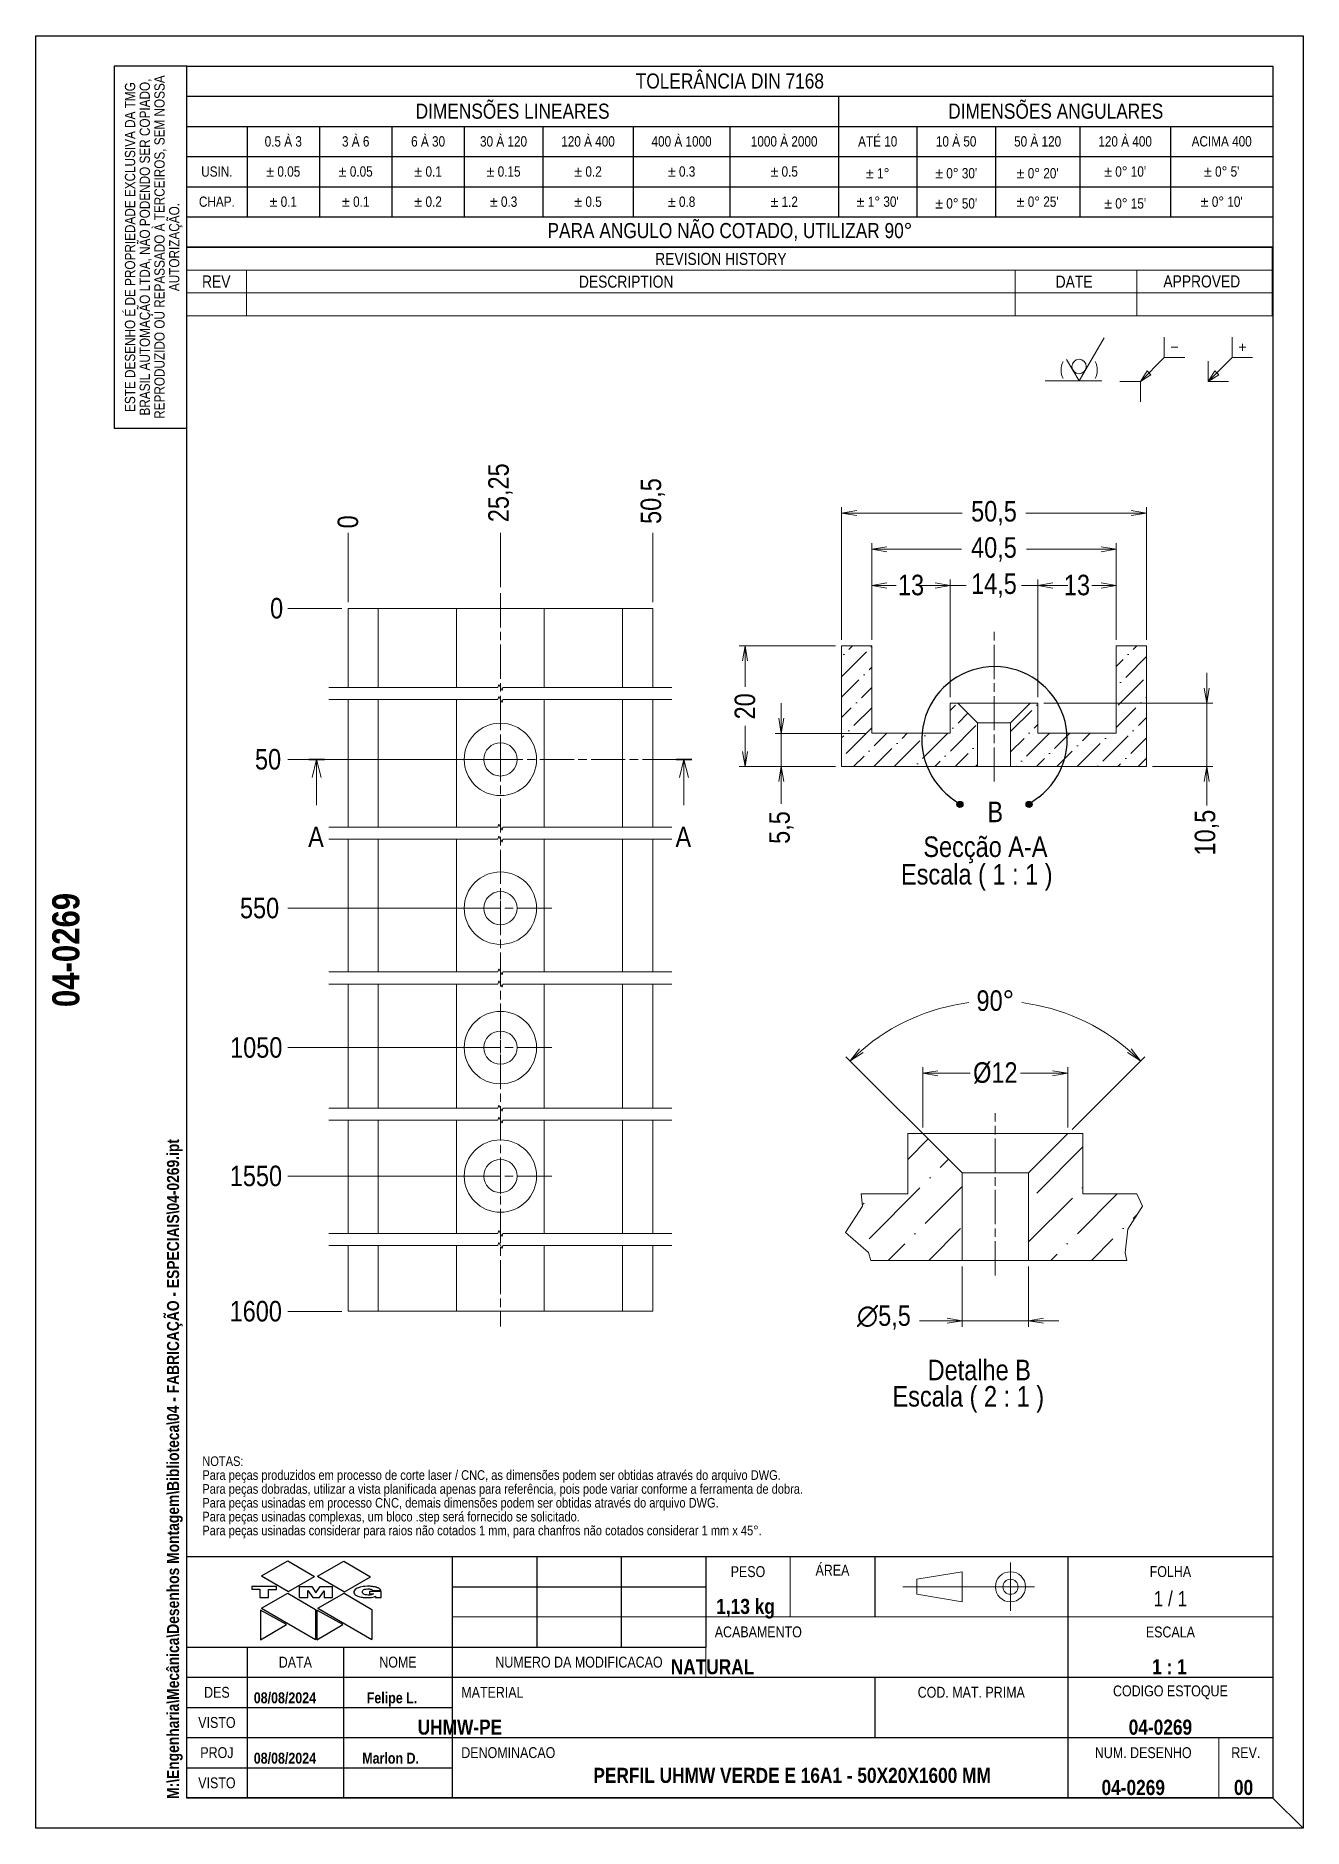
# Model space of a CAD drawing. Header units: millimetres. Extents: x 0 to 210, y 0 to 944.
# Drawn here: x 0 to 210, y 0 to 297 of the extents above; entities that cross this region are included whole.
import ezdxf
from ezdxf.enums import TextEntityAlignment as Align

# ---------------------------------------------------------------- set-up
doc = ezdxf.new("R2010")
doc.units = ezdxf.units.MM
doc.linetypes.add('CHAIN', pattern=[0.3543, 0.2362, -0.0295, 0.0591, -0.0295])
doc.layers.get('0').update_dxf_attribs({"lineweight": 25})
for name, color, linetype, lineweight in [('BORDA', 7, 'Continuous', 25), ('CONTORNO', 7, 'Continuous', 9), ('TMG - Bordas', 7, 'Continuous', 25), ('TMG - Bordas do Detalhe', 7, 'Continuous', 25), ('TMG - Secção', 7, 'CHAIN', 18), ('TMG - Simbolos', 7, 'Continuous', 18), ('TMG - Título', 7, 'Continuous', 18), ('TMG - Visível', 7, 'Continuous', 18)]:
    doc.layers.add(name, color=color, linetype=linetype, lineweight=lineweight)
for name, color, linetype, lineweight, true_color in [('TMG - Cota', 1, 'Continuous', 18, 0xff0000), ('TMG - Hachura', 7, 'Continuous', 9, 0xff8000), ('TMG - Laranja', 7, 'Continuous', 9, 0xf49800), ('TMG - Linha de Centro', 5, 'Continuous', 9, 0x0000ff), ('TMG - Linha de Quebra', 5, 'Continuous', 9, 0x0000ff), ('TMG - Marca de Centro', 5, 'Continuous', 9, 0x0000ff), ('TMG - Marrom', 7, 'Continuous', 9, 0x716f5f), ('TMG - Simbologia Usinagem', 5, 'Continuous', 18, 0x0000ff)]:
    doc.layers.add(name, color=color, linetype=linetype, lineweight=lineweight, true_color=true_color)
doc.styles.add('Estilo de texto113', font='')
doc.styles.add('Estilo de texto114', font='')
doc.styles.add('Estilo de texto118', font='')
doc.styles.add('Estilo de texto120', font='')
doc.styles.add('TMG - Cota', font='technic_.ttf')
doc.styles.add('TMG - Lista de Peças', font='technic_.ttf')
doc.styles.add('TMG - Tolerância', font='technic_.ttf')
doc.styles.get('Estilo de texto113').set_extended_font_data('Technic', bold=True)
doc.styles.get('Estilo de texto114').set_extended_font_data('Technic', bold=True)
doc.styles.get('Estilo de texto118').set_extended_font_data('Technic', bold=True)
doc.styles.get('Estilo de texto120').set_extended_font_data('Technic', bold=True)
doc.dimstyles.new('TMG - Cota', dxfattribs={"dimtxt": 3.4, "dimasz": 2.5, "dimexe": 1, "dimexo": 1, "dimgap": 0.8, "dimtad": 0, "dimtxsty": 'TMG - Cota', "dimblk": 'OPEN', "dimcen": 0.09, "dimdle": 10, "dimclrd": 256, "dimclre": 256, "dimclrt": 256, "dimadec": 0, "dimazin": 0, "dimtfac": 0.470588, "dimtmove": 0, "dimatfit": 3, "dimldrblk": 'Open-1', "dimfxl": 0, "dimtolj": 1, "dimtzin": 0, "dimlwd": -1, "dimlwe": -1, "dimarcsym": 0})
pattern_1 = [(45, (0, 0), (1.262849, 4.630445), [5.953125, -1.190625, 0, -1.190625])]
pattern_2 = [(45, (0, 0), (2.5257, 9.26089), [11.90625, -2.38125, 0, -2.38125])]

msp = doc.modelspace()

# ---------------------------------------------------------------- texts
at = {"layer": 'TMG - Simbolos', "char_height": 3.4, "attachment_point": 7, "style": 'TMG - Cota'}
for s, insert in [('Secção A-A', (147.068, 159.887)), ('Escala ( 1 : 1 )', (143.359, 155.346)), ('Detalhe B', (147.78, 74.173)), ('Escala ( 2 : 1 )', (141.957, 68.838))]:
    msp.add_mtext(s, dxfattribs=dict(at, insert=insert))
at = {"layer": 'TMG - Simbolos', "insert": (27.583, 48.037), "char_height": 1.6, "width": 134.41698, "attachment_point": 7, "line_spacing_factor": 0.860529, "style": 'TMG - Lista de Peças'}
msp.add_mtext('\\fTechnic|b0|i0;{\\H1.6000;NOTAS: \\P}\\fTechnic|b0|i0;{\\H1.6000;Para peças produzidos em processo de corte laser / CNC, as dimensões podem ser obtidas através do arquivo DWG.\\P}\\fTechnic|b0|i0;{\\H1.6000;Para peças dobradas, utilizar a vista planificada apenas para referência, pois pode variar conforme a ferramenta de dobra.\\P}\\fTechnic|b0|i0;{\\H1.6000;Para peças usinadas em processo CNC, demais dimensões podem ser obtidas através do arquivo DWG.\\P}\\fTechnic|b0|i0;{\\H1.6000;Para peças usinadas complexas, um bloco .step será fornecido se solicitado.\\P}\\fTechnic|b0|i0;{\\H1.6000;Para peças usinadas considerar para raios não cotados 1 mm, para chanfros não cotados considerar 1 mm x 45°.}', dxfattribs=at)

# ---------------------------------------------------------------- blocks, each defined once
blk = doc.blocks.new('Bordas BORDA A4')
at = {"layer": 'BORDA'}
for p, q in [((0, 297), (210, 297)), ((0, 0), (0, 297)), ((210, 297), (210, 0)), ((210, 0), (0, 0))]:
    blk.add_line(p, q, dxfattribs=at)
at = {"layer": 'BORDA', "lineweight": 30}
for p, q in [((25, 292), (205, 292)), ((25, 5), (25, 292)), ((205, 292), (205, 5)), ((205, 5), (25, 5))]:
    blk.add_line(p, q, dxfattribs=at)
at = {"layer": 'CONTORNO'}
for tag, p, height, style in [('STOCK_NUMBER_001', (7.22, 136.06), 4.5, 'Estilo de texto118'), ('FILENAME_AND_PATH_001', (23.73, 4.84), 2, 'Estilo de texto120')]:
    blk.add_attdef(tag, p, '', height=height, rotation=90, dxfattribs=dict(at, style=style))
blk = doc.blocks.new('Blocos de títulos LEGENDA TMG A4 A3')
at = {"layer": 'TMG - Bordas', "lineweight": 30}
blk.add_line((151.61, 80.53), (195.61, 80.53), dxfattribs=at)
at = {"layer": 'TMG - Laranja', "color": 30, "linetype": 'Continuous', "lineweight": 30, "true_color": 0xf49800}
for p, q in [((164.01, 92.36), (168.34, 94.82)), ((164.01, 92.36), (168.45, 89.76)), ((168.34, 94.82), (172.79, 92.22)), ((168.45, 89.76), (172.79, 92.22)), ((173.29, 92.29), (177.63, 94.75)), ((173.29, 92.29), (177.74, 89.69)), ((177.63, 94.75), (182.08, 92.16)), ((177.74, 89.69), (182.08, 92.16)), ((164.01, 87.01), (168.34, 89.47)), ((168.34, 89.47), (172.95, 86.79)), ((173.36, 87.01), (177.69, 89.47)), ((177.69, 89.47), (182.3, 86.79)), ((164.01, 87.01), (172.95, 81.81)), ((172.95, 86.79), (172.95, 81.81)), ((173.36, 87.01), (182.3, 81.81)), ((182.3, 86.79), (182.3, 81.81))]:
    blk.add_line(p, q, dxfattribs=at)
at = {"layer": 'TMG - Linha de Centro'}
for p, q in [((288.11, 94.53), (288.11, 86.53)), ((292.11, 90.53), (270.27, 90.53))]:
    blk.add_line(p, q, dxfattribs=at)
at = {"layer": 'TMG - Marrom', "color": 251, "linetype": 'Continuous', "lineweight": 30, "true_color": 0x716f5f}
for p, q in [((162.41, 90.58), (162.41, 90.12)), ((166.47, 90.58), (162.41, 90.58)), ((162.41, 90.12), (163.71, 90.12)), ((163.71, 90.12), (163.71, 88.77)), ((165.15, 88.77), (165.15, 90.09)), ((165.15, 90.09), (166.47, 90.09)), ((166.47, 90.09), (166.47, 90.58)), ((170.32, 88.77), (170.32, 90.58)), ((170.32, 90.58), (172.34, 90.58)), ((171.67, 88.77), (171.67, 89.91)), ((171.67, 89.91), (172.52, 88.77)), ((172.34, 90.58), (173.02, 89.53)), ((173.02, 89.53), (173.7, 90.58)), ((173.62, 88.77), (174.39, 89.87)), ((173.7, 90.58), (175.76, 90.58)), ((174.39, 89.87), (174.39, 88.77)), ((175.76, 88.77), (175.76, 90.58)), ((179.32, 89.76), (179.3, 89.67)), ((179.3, 89.67), (179.32, 89.54)), ((179.39, 89.91), (179.32, 89.76)), ((179.32, 89.54), (179.39, 89.36)), ((179.5, 90.07), (179.39, 89.91)), ((179.39, 89.36), (179.48, 89.25)), ((179.48, 89.25), (179.65, 89.12)), ((179.68, 90.21), (179.5, 90.07)), ((179.65, 89.12), (179.85, 89.01)), ((179.83, 90.29), (179.68, 90.21)), ((180.01, 90.38), (179.83, 90.29)), ((180.34, 90.49), (180.01, 90.38)), ((180.83, 90.57), (180.34, 90.49)), ((180.73, 89.72), (180.75, 89.8)), ((180.73, 89.61), (180.73, 89.72)), ((180.75, 89.52), (180.73, 89.61)), ((180.75, 89.8), (180.8, 89.91)), ((180.82, 89.43), (180.75, 89.52)), ((180.8, 89.91), (180.86, 89.98)), ((180.89, 89.36), (180.82, 89.43)), ((181.1, 90.58), (180.83, 90.57)), ((180.86, 89.98), (180.97, 90.07)), ((180.97, 89.3), (180.89, 89.36)), ((180.97, 90.07), (181.11, 90.11)), ((181.08, 89.25), (180.97, 89.3)), ((181.24, 89.21), (181.08, 89.25)), ((181.59, 90.61), (181.1, 90.58)), ((181.11, 90.11), (181.33, 90.16)), ((181.46, 89.17), (181.24, 89.21)), ((181.33, 90.16), (181.63, 90.18)), ((181.68, 89.14), (181.46, 89.17)), ((181.99, 90.62), (181.59, 90.61)), ((181.63, 90.18), (181.9, 90.18)), ((181.81, 89.14), (181.68, 89.14)), ((181.94, 89.14), (181.81, 89.14)), ((181.9, 90.18), (182.01, 90.16)), ((181.92, 89.74), (181.92, 89.36)), ((183.81, 89.74), (181.92, 89.74)), ((181.92, 89.36), (182.54, 89.36)), ((182.1, 89.17), (181.94, 89.14)), ((182.18, 90.6), (181.99, 90.62)), ((182.01, 90.16), (182.12, 90.11)), ((182.23, 89.19), (182.1, 89.17)), ((182.12, 90.11), (182.21, 90.08)), ((182.38, 90.57), (182.18, 90.6)), ((182.21, 90.08), (182.32, 90)), ((182.36, 89.23), (182.23, 89.19)), ((182.32, 90), (182.38, 89.91)), ((182.45, 89.28), (182.36, 89.23)), ((182.58, 90.55), (182.38, 90.57)), ((182.38, 89.91), (183.75, 89.91)), ((182.54, 89.36), (182.45, 89.28)), ((182.69, 90.53), (182.58, 90.55)), ((182.82, 90.51), (182.69, 90.53)), ((182.95, 90.46), (182.82, 90.51)), ((183.04, 90.44), (182.95, 90.46)), ((183.13, 90.42), (183.04, 90.44)), ((183.24, 90.38), (183.13, 90.42)), ((183.33, 90.33), (183.24, 90.38)), ((183.42, 90.29), (183.33, 90.33)), ((183.48, 90.25), (183.42, 90.29)), ((183.55, 90.2), (183.48, 90.25)), ((183.64, 90.13), (183.55, 90.2)), ((183.68, 90.07), (183.64, 90.13)), ((183.72, 90), (183.68, 90.07)), ((183.75, 89.96), (183.72, 90)), ((183.75, 89.91), (183.75, 89.96)), ((183.81, 88.77), (183.81, 89.74)), ((163.71, 88.77), (165.15, 88.77)), ((163.83, 86.68), (163.83, 81.73)), ((168.12, 84.26), (163.83, 86.68)), ((170.32, 88.77), (171.67, 88.77)), ((172.52, 88.77), (173.62, 88.77)), ((173.18, 86.68), (173.18, 81.73)), ((177.47, 84.26), (173.18, 86.68)), ((174.39, 88.77), (175.76, 88.77)), ((179.85, 89.01), (179.96, 88.97)), ((179.96, 88.97), (180.12, 88.92)), ((180.12, 88.92), (180.31, 88.86)), ((180.31, 88.86), (180.49, 88.81)), ((180.49, 88.81), (180.69, 88.79)), ((180.69, 88.79), (180.84, 88.77)), ((180.84, 88.77), (181.11, 88.75)), ((181.11, 88.75), (181.33, 88.73)), ((181.33, 88.73), (181.41, 88.73)), ((181.41, 88.73), (181.63, 88.73)), ((181.63, 88.73), (181.85, 88.73)), ((181.85, 88.73), (182.21, 88.77)), ((182.21, 88.77), (182.43, 88.79)), ((182.43, 88.79), (182.69, 88.88)), ((182.69, 88.88), (182.87, 88.95)), ((182.87, 88.95), (182.89, 88.77)), ((182.89, 88.77), (183.81, 88.77)), ((163.83, 81.73), (168.12, 84.26)), ((173.18, 81.73), (177.47, 84.26))]:
    blk.add_line(p, q, dxfattribs=at)
at = {"layer": 'TMG - Simbolos', "lineweight": 30}
for p, q in [((151.61, 95.53), (331.61, 95.53)), ((151.61, 55.53), (151.61, 95.53)), ((195.61, 95.53), (195.61, 55.53)), ((209.61, 95.53), (209.61, 80.53)), ((223.61, 95.53), (223.61, 80.53)), ((237.61, 95.53), (237.61, 80.53)), ((265.61, 95.53), (265.61, 85.53)), ((297.61, 95.53), (297.61, 55.53)), ((331.61, 95.53), (331.61, 55.53)), ((195.61, 90.53), (237.61, 90.53)), ((161.61, 80.53), (161.61, 55.53)), ((177.61, 80.53), (177.61, 55.53)), ((195.61, 80.53), (237.61, 80.53)), ((151.61, 75.53), (195.61, 75.53)), ((195.61, 75.53), (331.61, 75.53)), ((265.61, 75.53), (265.61, 65.53)), ((151.61, 70.53), (195.61, 70.53)), ((151.61, 65.53), (195.61, 65.53)), ((195.61, 65.53), (331.61, 65.53)), ((151.61, 60.53), (195.61, 60.53)), ((331.61, 55.53), (151.61, 55.53))]:
    blk.add_line(p, q, dxfattribs=at)
at = {"layer": 'TMG - Simbolos'}
for p, q in [((251.61, 95.53), (251.61, 85.53)), ((272.61, 91.78), (280.11, 93.03)), ((280.11, 93.03), (280.11, 88.03)), ((272.61, 89.28), (272.61, 91.78)), ((280.11, 88.03), (272.61, 89.28)), ((195.61, 85.53), (237.61, 85.53)), ((251.61, 85.53), (237.61, 85.53)), ((251.61, 85.53), (265.61, 85.53)), ((265.61, 85.53), (331.61, 85.53)), ((237.61, 80.53), (237.61, 75.53)), ((322.61, 65.53), (322.61, 55.53))]:
    blk.add_line(p, q, dxfattribs=at)
at = {"layer": 'TMG - Simbolos', "color": 7}
blk.add_line((331.61, 55.53), (336.61, 50.53), dxfattribs=at)
at = {"layer": 'TMG - Simbolos'}
for radius in [2.5, 1.25]:
    blk.add_circle((288.11, 90.53), radius, dxfattribs=at)
at = {"layer": 'TMG - Simbolos', "char_height": 1.8, "style": 'TMG - Tolerância'}
for s, insert, attachment_point in [('\\fTechnic|b0|i0;{\\H1.8000;PESO}', (244.61, 93.03), 5), ('\\fTechnic|b0|i0;{\\H1.8000;ÁREA}', (258.61, 93.28), 5), ('\\fTechnic|b0|i0;{\\H1.8000;FOLHA}', (314.61, 93.04), 5), ('\\fTechnic|b0|i0;{\\H1.8000;ACABAMENTO}', (239.11, 83.04), 4), ('\\fTechnic|b0|i0;{\\H1.8000;ESCALA}', (314.61, 83.03), 5), ('\\fTechnic|b0|i0;{\\H1.8000;DATA}', (169.61, 78.04), 5), ('\\fTechnic|b0|i0;{\\H1.8000;NOME}', (186.61, 78.04), 5), ('\\fTechnic|b0|i0;{\\H1.8000;NUMERO DA MODIFICACAO}', (216.61, 78.04), 5), ('\\fTechnic|b0|i0;{\\H1.8000;COD. MAT. PRIMA}', (281.61, 73.04), 5), ('\\fTechnic|b0|i0;{\\H1.8000;CODIGO ESTOQUE}', (314.61, 73.03), 5), ('\\fTechnic|b0|i0;{\\H1.8000;VISTO}', (156.61, 68.03), 5), ('\\fTechnic|b0|i0;{\\H1.8000;DENOMINACAO}', (197.11, 63.04), 4), ('\\fTechnic|b0|i0;{\\H1.8000;NUM. DESENHO}', (310.11, 63.03), 5), ('\\fTechnic|b0|i0;{\\H1.8000;REV.}', (327.11, 63.05), 5)]:
    blk.add_mtext(s, dxfattribs=dict(at, insert=insert, attachment_point=attachment_point))
at = {"layer": 'TMG - Simbolos', "style": 'TMG - Tolerância'}
for s, insert, char_height, width, attachment_point in [('\\fTechnic|b0|i0;{\\H2.5000;1 / 1}', (314.61, 88.55), 2.5, 40.009, 5), ('\\fTechnic|b0|i0;{\\H1.8000;DES}', (156.61, 73.03), 1.8, 6.6594, 5), ('\\fTechnic|b0|i0;{\\H1.8000;MATERIAL}', (197.11, 73.04), 1.8, 12.5739, 4), ('\\fTechnic|b0|i0;{\\H1.8000;PROJ}', (156.61, 63.04), 1.8, 6.6594, 5), ('\\fTechnic|b0|i0;{\\H1.8000;VISTO}', (156.61, 58.03), 1.8, 7.058, 5)]:
    blk.add_mtext(s, dxfattribs=dict(at, insert=insert, char_height=char_height, width=width, attachment_point=attachment_point))
at = {"layer": 'TMG - Simbolos'}
for tag, height, style, p in [('RLM_3', 1.8, 'Estilo de texto114', (202.61, 93.03)), ('RLM_6', 1.8, 'Estilo de texto114', (216.61, 93.03)), ('RLM_9', 1.8, 'Estilo de texto114', (230.61, 93.03)), ('ÁREA', 2.5, 'Estilo de texto113', (258.61, 88.53)), ('RLM_2', 1.8, 'Estilo de texto114', (202.61, 88.03)), ('RLM_5', 1.8, 'Estilo de texto114', (216.61, 88.03)), ('RLM_8', 1.8, 'Estilo de texto114', (230.61, 88.03)), ('RLM_1', 1.8, 'Estilo de texto114', (202.61, 83.03)), ('RLM_4', 1.8, 'Estilo de texto114', (216.61, 83.03)), ('RLM_7', 1.8, 'Estilo de texto114', (230.61, 83.03)), ('MATERIAL', 2.5, 'Estilo de texto113', (197.61, 68.53))]:
    blk.add_attdef(tag, text='', height=height, dxfattribs=dict(at, style=style)).set_placement(p, align=Align.TOP_CENTER)
for tag, p, height, style in [('MASS\\P2;_001', (239.36, 86.03), 2.5, 'Estilo de texto113'), ('ACABAMENTO_001', (231.82, 76.03), 2.5, 'Estilo de texto113'), ('Initial_View_Scale_001', (311.58, 76.03), 2.5, 'Estilo de texto113'), ('CHECKED_DATE_001', (162.72, 71.23), 1.8, 'Estilo de texto114'), ('DESIGNER_001', (181.44, 71.23), 1.8, 'Estilo de texto114'), ('MATERIAL_001', (189.88, 66.03), 2.5, 'Estilo de texto113'), ('STOCK_NUMBER_001', (307.7, 66.02), 2.5, 'Estilo de texto113'), ('ENG_APPROVAL_DATE_001', (162.72, 61.23), 1.8, 'Estilo de texto114'), ('PROJECT_001', (180.7, 61.23), 1.8, 'Estilo de texto114'), ('DESCRIPTION_001', (218.99, 58.03), 2.5, 'Estilo de texto113'), ('PART_NUMBER_001', (303.2, 56.02), 2.5, 'Estilo de texto113'), ('REVISION_NUMBER_001', (325.14, 56.03), 2.5, 'Estilo de texto113')]:
    blk.add_attdef(tag, p, '', height=height, dxfattribs=dict(at, style=style))
blk = doc.blocks.new('TMG.Propriedade')
at = {"layer": 'TMG - Simbolos', "lineweight": 30}
for p, q in [((-12, 0), (-12, -60)), ((0, 0), (-12, 0)), ((-12, -60), (0, -60))]:
    blk.add_line(p, q, dxfattribs=at)
at = {"layer": 'TMG - Simbolos'}
blk.add_line((0, 0), (0, -60), dxfattribs=at)
at = {"layer": 'TMG - Simbolos', "insert": (-5.47, -30), "char_height": 1.7, "width": 58.8074, "attachment_point": 5, "rotation": 90, "line_spacing_factor": 0.860529, "style": 'TMG - Tolerância'}
blk.add_mtext('\\fTechnic|b0|i0;{\\H1.7000;ESTE DESENHO É DE PROPRIEDADE EXCLUSIVA DA TMG BRASIL AUTOMAÇÃO LTDA}\\fTechnic|b0|i0;{\\H1.7000;, NÃO PODENDO SER COPIADO, REPRODUZIDO OU REPASSADO À TERCEIROS, SEM NOSSA AUTORIZAÇÃO.}\\fTechnic|b0|i0;{\\H1.6000;\\P}', dxfattribs=at)
blk = doc.blocks.new('Tolerâncias DIN 7168')
at = {"layer": 'TMG - Simbolos', "lineweight": 30}
for p, q in [((-180, -30), (-180, 0)), ((-180, -5), (0, -5)), ((-72, -5), (-72, -25)), ((-180, -10), (0, -10)), ((-170, -10), (-170, -25)), ((-158, -10), (-158, -25)), ((-146, -10), (-146, -25)), ((-134, -10), (-134, -25)), ((-121, -10), (-121, -25)), ((-106, -10), (-106, -25)), ((-90, -10), (-90, -25)), ((-59, -10), (-59, -25)), ((-46, -10), (-46, -25)), ((-32, -10), (-32, -25)), ((-17, -10), (-17, -25)), ((-180, -15), (0, -15)), ((-180, -20), (0, -20)), ((-180, -25), (0, -25)), ((-180, -30), (0, -30)), ((0, -30), (-180, -30))]:
    blk.add_line(p, q, dxfattribs=at)
at = {"layer": 'TMG - Simbolos'}
for p, q in [((-180, 0), (0, 0)), ((0, 0), (0, -30))]:
    blk.add_line(p, q, dxfattribs=at)
at = {"layer": 'TMG - Simbolos', "attachment_point": 5, "style": 'TMG - Tolerância'}
for s, insert, char_height in [('\\fTechnic|b0|i0;{\\H2.5000;TOLERÂNCIA DIN 7168}', (-90, -2.5), 2.5), ('\\fTechnic|b0|i0;{\\H2.5000;DIMENSÕES LINEARES}', (-126, -7.5), 2.5), ('\\fTechnic|b0|i0;{\\H2.5000;DIMENSÕES ANGULARES}', (-36, -7.5), 2.5), ('\\fTechnic|b0|i0;{\\H1.7000;0.5 À 3}', (-164, -12.5), 1.7), ('\\fTechnic|b0|i0;{\\H1.7000;3 À 6}', (-152, -12.5), 1.7), ('\\fTechnic|b0|i0;{\\H1.7000;6 À 30}', (-140, -12.5), 1.7), ('\\fTechnic|b0|i0;{\\H1.7000;30 À 120}', (-127.5, -12.5), 1.7), ('\\fTechnic|b0|i0;{\\H1.7000;120 À 400}', (-113.5, -12.5), 1.7), ('\\fTechnic|b0|i0;{\\H1.7000;400 À 1000}', (-98, -12.5), 1.7), ('\\fTechnic|b0|i0;{\\H1.7000;1000 À 2000}', (-81, -12.5), 1.7), ('\\fTechnic|b0|i0;{\\H1.7000;ATÉ 10}', (-65.5, -12.5), 1.7), ('\\fTechnic|b0|i0;{\\H1.7000;10 À 50}', (-52.5, -12.5), 1.7), ('\\fTechnic|b0|i0;{\\H1.7000;50 À 120}', (-39, -12.5), 1.7), ('\\fTechnic|b0|i0;{\\H1.7000;120 À 400}', (-24.5, -12.5), 1.7), ('\\fTechnic|b0|i0;{\\H1.7000;ACIMA 400}', (-8.5, -12.49), 1.7), ('\\fTechnic|b0|i0;{\\H1.7000;USIN.}', (-175, -17.5), 1.7), ('\\fTechnic|b0|i0;{\\H1.7000;± 0.05}', (-164, -17.49), 1.7), ('\\fTechnic|b0|i0;{\\H1.7000;± 0.05}', (-152, -17.49), 1.7), ('\\fTechnic|b0|i0;{\\H1.7000;± 0.1}', (-140, -17.49), 1.7), ('\\fTechnic|b0|i0;{\\H1.7000;± 0.15}', (-127.5, -17.49), 1.7), ('\\fTechnic|b0|i0;{\\H1.7000;± 0.2}', (-113.5, -17.49), 1.7), ('\\fTechnic|b0|i0;{\\H1.7000;± 0.3}', (-98, -17.49), 1.7), ('\\fTechnic|b0|i0;{\\H1.7000;± 0.5}', (-81, -17.49), 1.7), ("\\fTechnic|b0|i0;{\\H1.7000;± 0° 10'}", (-24.5, -17.49), 1.7), ("\\fTechnic|b0|i0;{\\H1.7000;± 0° 5'}", (-8.5, -17.49), 1.7), ('\\fTechnic|b0|i0;{\\H1.7000;CHAP.}', (-175, -22.49), 1.7), ('\\fTechnic|b0|i0;{\\H1.7000;± 0.1}', (-164, -22.49), 1.7), ('\\fTechnic|b0|i0;{\\H1.7000;± 0.1}', (-152, -22.49), 1.7), ('\\fTechnic|b0|i0;{\\H1.7000;± 0.2}', (-140, -22.49), 1.7), ('\\fTechnic|b0|i0;{\\H1.7000;± 0.3}', (-127.5, -22.49), 1.7), ('\\fTechnic|b0|i0;{\\H1.7000;± 0.5}', (-113.5, -22.49), 1.7), ('\\fTechnic|b0|i0;{\\H1.7000;± 0.8}', (-98, -22.5), 1.7), ('\\fTechnic|b0|i0;{\\H1.7000;± 1.2}', (-81, -22.49), 1.7), ("\\fTechnic|b0|i0;{\\H1.7000;± 1° 30'}", (-65.5, -22.49), 1.7), ("\\fTechnic|b0|i0;{\\H1.7000;± 0° 25'}", (-39, -22.49), 1.7), ("\\fTechnic|b0|i0;{\\H1.7000;± 0° 10'}", (-8.5, -22.49), 1.7), ('\\fTechnic|b0|i0;{\\H2.5000;PARA ANGULO NÃO COTADO, UTILIZAR 90°}', (-90, -27.5), 2.5)]:
    blk.add_mtext(s, dxfattribs=dict(at, insert=insert, char_height=char_height))
at = {"layer": 'TMG - Simbolos', "char_height": 1.7, "attachment_point": 5, "line_spacing_factor": 3.529412, "style": 'TMG - Tolerância'}
for s, insert in [('\\fTechnic|b0|i0;{\\H1.7000;± 1°}\\fTechnic|b0|i0;{\\H1.6000;\\P}', (-65.5, -17.78)), ("\\fTechnic|b0|i0;{\\H1.7000;± 0° 30'}\\fTechnic|b0|i0;{\\H1.6000;\\P}", (-52.5, -17.78)), ("\\fTechnic|b0|i0;{\\H1.7000;± 0° 20'}\\fTechnic|b0|i0;{\\H1.6000;\\P}", (-39, -17.78)), ("\\fTechnic|b0|i0;{\\H1.7000;± 0° 50'}\\fTechnic|b0|i0;{\\H1.6000;\\P}", (-52.5, -22.78)), ("\\fTechnic|b0|i0;{\\H1.7000;± 0° 15'}\\fTechnic|b0|i0;{\\H1.6000;\\P}", (-24.5, -22.78))]:
    blk.add_mtext(s, dxfattribs=dict(at, insert=insert))
blk = doc.blocks.new('TMG.Rebarba')
at = {"layer": 'TMG - Simbolos'}
for p, q in [((-4.85, 2.65), (-4.85, 7.15)), ((-3.35, 4.9), (-1.85, 4.9)), ((10.15, 2.65), (10.15, 7.15)), ((11.65, 4.9), (13.15, 4.9)), ((12.4, 5.65), (12.4, 4.15)), ((-10.15, -2.65), (-4.85, 2.65)), ((-4.85, 2.65), (-0.35, 2.65)), ((4.85, -2.65), (10.15, 2.65)), ((4.85, 1.85), (4.85, -2.65)), ((10.15, 2.65), (14.65, 2.65)), ((-10.15, -2.65), (-14.65, -2.65)), ((-10.15, -2.65), (-8.67, -0.32)), ((-7.82, -1.17), (-10.15, -2.65)), ((-10.15, -2.65), (-10.15, -7.15)), ((-8.67, -0.32), (-7.82, -1.17)), ((4.85, -2.65), (6.33, -0.32)), ((7.18, -1.17), (4.85, -2.65)), ((4.85, -2.65), (9.35, -2.65)), ((6.33, -0.32), (7.18, -1.17))]:
    blk.add_line(p, q, dxfattribs=at)
blk = doc.blocks.new('(U.P.)')
at = {"layer": 'TMG - Simbologia Usinagem', "lineweight": 18}
for p, q in [((13, 9.53), (7.5, 0)), ((7.5, 0), (4.75, 4.76))]:
    blk.add_line(p, q, dxfattribs=at)
at = {"layer": 'TMG - Simbologia Usinagem'}
blk.add_circle((7.5, 3.18), 1.59, dxfattribs=at)
at = {"layer": 'TMG - Título'}
for q in [(0, 0), (12.5, 0)]:
    blk.add_line((7.5, 0), q, dxfattribs=at)
for start, end in [(151.9454, 208.0546), (331.9454, 28.0546)]:
    blk.add_arc((7.5, 2.38), 4, start, end, dxfattribs=at)
blk = doc.blocks.new('REVISION HISTORY')
at = {"layer": 'TMG - Simbolos'}
for p, q in [((25, 261.94), (204.88, 261.94)), ((25, 261.94), (25, 258.17)), ((204.88, 261.94), (204.88, 258.17)), ((25, 258.17), (204.88, 258.17)), ((25, 258.17), (25, 254.4)), ((34.93, 258.17), (34.93, 254.4)), ((162.26, 258.17), (162.26, 254.4)), ((182.46, 258.17), (182.46, 254.4)), ((204.88, 258.17), (204.88, 254.4)), ((25, 254.4), (204.88, 254.4)), ((25, 254.4), (25, 250.62)), ((34.93, 254.4), (34.93, 250.62)), ((162.26, 254.4), (162.26, 250.62)), ((182.46, 254.4), (182.46, 250.62)), ((204.88, 254.4), (204.88, 250.62)), ((25, 250.62), (204.88, 250.62))]:
    blk.add_line(p, q, dxfattribs=at)
at = {"layer": 'TMG - Simbolos', "char_height": 2, "attachment_point": 7, "style": 'TMG - Lista de Peças'}
for s, insert in [('REVISION HISTORY', (102.63, 259.01)), ('REV', (27.54, 255.29)), ('DESCRIPTION', (89.99, 255.24)), ('DATE', (168.99, 255.26)), ('APPROVED', (186.84, 255.28))]:
    blk.add_mtext(s, dxfattribs=dict(at, insert=insert))
blk = doc.blocks.new('SeçãoTrans2D0')
at = {"layer": 'TMG - Secção', "linetype": 'Continuous', "lineweight": 35}
for p, q in [((45.22, 177.1), (47.84, 177.1)), ((106.1, 177.1), (108.71, 177.1))]:
    blk.add_line(p, q, dxfattribs=at)
at = {"layer": 'TMG - Secção', "linetype": 'Continuous'}
for p, q in [((46.53, 177.1), (45.78, 174.1)), ((46.53, 174.1), (46.53, 177.1)), ((47.28, 174.1), (46.53, 177.1)), ((107.4, 177.1), (106.65, 174.1)), ((107.4, 174.1), (107.4, 177.1)), ((108.15, 174.1), (107.4, 177.1)), ((46.53, 169.49), (46.53, 174.1)), ((107.4, 169.49), (107.4, 174.1))]:
    blk.add_line(p, q, dxfattribs=at)
at = {"layer": 'TMG - Secção', "char_height": 3.4, "attachment_point": 7, "style": 'TMG - Cota'}
for insert in [(45.12, 162.56), (105.99, 162.56)]:
    blk.add_mtext('A', dxfattribs=dict(at, insert=insert))
blk = doc.blocks.new('Detalhe2D0')
at = {"layer": 'TMG - Bordas do Detalhe'}
h = blk.add_hatch(color=256, dxfattribs=at)
edge = h.paths.add_edge_path()
edge.add_arc((153.12, 169.64), 0.5, 0, 360)
h = blk.add_hatch(color=256, dxfattribs=at)
edge = h.paths.add_edge_path()
edge.add_arc((164.59, 169.64), 0.5, 0, 360)
at = {"layer": 'TMG - Bordas do Detalhe', "linetype": 'Continuous'}
for p, q in [((151.53, 170.85), (152.72, 169.94)), ((166.18, 170.85), (164.99, 169.94))]:
    blk.add_line(p, q, dxfattribs=at)
for centre in [(153.12, 169.64), (164.59, 169.64)]:
    blk.add_circle(centre, 0.5, dxfattribs=at)
at = {"layer": 'TMG - Bordas do Detalhe'}
blk.add_arc((158.86, 180.42), 12.05, 307.427, 232.573, dxfattribs=at)
at = {"layer": 'TMG - Bordas do Detalhe', "insert": (157.68, 166.7), "char_height": 3.4, "attachment_point": 7, "style": 'TMG - Cota'}
blk.add_mtext('B', dxfattribs=at)
blk = doc.blocks.new('_Open')
at = {"color": 0, "linetype": 'ByBlock', "lineweight": -2}
for p, q in [((-1, 0.17), (0, 0)), ((-1, -0.17), (0, 0)), ((0, 0), (-1, 0))]:
    blk.add_line(p, q, dxfattribs=at)
blk = doc.blocks.new('*D31')
at = {"layer": 'Defpoints', "color": 0, "transparency": 16777216}
for p in [(133.52, 195.92), (117.52, 175.92), (133.52, 175.92)]:
    blk.add_point(p, dxfattribs=at)
at = {"layer": 'TMG - Cota', "transparency": 16777216}
for p, q in [((132.52, 195.92), (116.52, 195.92)), ((117.52, 193.42), (117.52, 189.11)), ((117.52, 178.42), (117.52, 182.68)), ((132.52, 175.92), (116.52, 175.92))]:
    blk.add_line(p, q, dxfattribs=at)
at = {"layer": 'TMG - Cota', "transparency": 16777216, "xscale": 2.5, "yscale": 2.5, "zscale": 2.5}
for p, rotation in [((117.52, 195.92), 90), ((117.52, 175.92), 270)]:
    blk.add_blockref('_Open', p, dxfattribs=dict(at, rotation=rotation))
at = {"layer": 'TMG - Cota', "transparency": 16777216, "insert": (115.79, 185.89), "char_height": 3.4, "attachment_point": 2, "rotation": 90, "style": 'TMG - Cota'}
blk.add_mtext('\\A1;20', dxfattribs=at)
blk = doc.blocks.new('Open-1')
at = {"color": 0}
for p, q in [((0, 0), (-1, 0.25)), ((-1, 0), (0, 0)), ((-1, -0.25), (0, 0))]:
    blk.add_line(p, q, dxfattribs=at)
blk = doc.blocks.new('*D32')
at = {"layer": 'Defpoints', "color": 0, "transparency": 16777216}
for p in [(138.52, 181.42), (123.52, 175.92), (133.52, 175.92)]:
    blk.add_point(p, dxfattribs=at)
at = {"layer": 'TMG - Cota', "transparency": 16777216}
for p, q in [((123.52, 183.92), (123.52, 186.42)), ((137.52, 181.42), (122.52, 181.42)), ((123.52, 181.42), (123.52, 175.92)), ((132.52, 175.92), (122.52, 175.92)), ((123.52, 173.42), (123.52, 169.73))]:
    blk.add_line(p, q, dxfattribs=at)
at = {"layer": 'TMG - Cota', "transparency": 16777216, "xscale": 2.5, "yscale": 2.5, "zscale": 2.5}
for p, rotation in [((123.52, 181.42), 270), ((123.52, 175.92), 90)]:
    blk.add_blockref('_Open', p, dxfattribs=dict(at, rotation=rotation))
at = {"layer": 'TMG - Cota', "transparency": 16777216, "insert": (121.53, 165.81), "char_height": 3.4, "attachment_point": 2, "rotation": 90, "style": 'TMG - Cota'}
blk.add_mtext('\\A1;5,5', dxfattribs=at)
blk = doc.blocks.new('*D33')
at = {"layer": 'Defpoints', "color": 0, "transparency": 16777216}
for p in [(166.02, 205.92), (151.52, 186.42), (166.02, 186.42)]:
    blk.add_point(p, dxfattribs=at)
at = {"layer": 'TMG - Cota', "transparency": 16777216}
for p, q in [((149.02, 205.92), (146.52, 205.92)), ((151.52, 187.42), (151.52, 206.92)), ((151.52, 205.92), (154.02, 205.92)), ((154.02, 205.92), (154.18, 205.92)), ((163.52, 205.92), (163.34, 205.92)), ((166.02, 205.92), (163.52, 205.92)), ((166.02, 187.42), (166.02, 206.92)), ((168.52, 205.92), (171.02, 205.92))]:
    blk.add_line(p, q, dxfattribs=at)
at = {"layer": 'TMG - Cota', "transparency": 16777216, "xscale": 2.5, "yscale": 2.5, "zscale": 2.5}
blk.add_blockref('_Open', (151.52, 205.92), dxfattribs=at)
at = {"layer": 'TMG - Cota', "transparency": 16777216, "xscale": 2.5, "yscale": 2.5, "zscale": 2.5, "rotation": 180}
blk.add_blockref('_Open', (166.02, 205.92), dxfattribs=at)
at = {"layer": 'TMG - Cota', "transparency": 16777216, "insert": (158.76, 207.92), "char_height": 3.4, "attachment_point": 2, "style": 'TMG - Cota'}
blk.add_mtext('\\A1;14,5', dxfattribs=at)
blk = doc.blocks.new('*D34')
at = {"layer": 'Defpoints', "color": 0, "transparency": 16777216}
for p in [(179.02, 211.92), (138.52, 195.92), (179.02, 195.92)]:
    blk.add_point(p, dxfattribs=at)
at = {"layer": 'TMG - Cota', "transparency": 16777216}
for p, q in [((138.52, 196.92), (138.52, 212.92)), ((141.02, 211.92), (153.36, 211.92)), ((176.52, 211.92), (164.17, 211.92)), ((179.02, 196.92), (179.02, 212.92))]:
    blk.add_line(p, q, dxfattribs=at)
at = {"layer": 'TMG - Cota', "transparency": 16777216, "xscale": 2.5, "yscale": 2.5, "zscale": 2.5, "rotation": 180}
blk.add_blockref('_Open', (138.52, 211.92), dxfattribs=at)
at = {"layer": 'TMG - Cota', "transparency": 16777216, "xscale": 2.5, "yscale": 2.5, "zscale": 2.5}
blk.add_blockref('_Open', (179.02, 211.92), dxfattribs=at)
at = {"layer": 'TMG - Cota', "transparency": 16777216, "insert": (158.76, 213.92), "char_height": 3.4, "attachment_point": 2, "style": 'TMG - Cota'}
blk.add_mtext('\\A1;40,5', dxfattribs=at)
blk = doc.blocks.new('*D35')
at = {"layer": 'Defpoints', "color": 0, "transparency": 16777216}
for p in [(151.52, 205.92), (138.52, 195.92), (151.52, 186.42)]:
    blk.add_point(p, dxfattribs=at)
at = {"layer": 'TMG - Cota', "transparency": 16777216}
for p, q in [((138.52, 196.92), (138.52, 206.92)), ((141.02, 205.92), (142.57, 205.92)), ((149.02, 205.92), (147.47, 205.92)), ((151.52, 187.42), (151.52, 206.92))]:
    blk.add_line(p, q, dxfattribs=at)
at = {"layer": 'TMG - Cota', "transparency": 16777216, "xscale": 2.5, "yscale": 2.5, "zscale": 2.5, "rotation": 180}
blk.add_blockref('_Open', (138.52, 205.92), dxfattribs=at)
at = {"layer": 'TMG - Cota', "transparency": 16777216, "xscale": 2.5, "yscale": 2.5, "zscale": 2.5}
blk.add_blockref('_Open', (151.52, 205.92), dxfattribs=at)
at = {"layer": 'TMG - Cota', "transparency": 16777216, "insert": (145.02, 207.7), "char_height": 3.4, "attachment_point": 2, "style": 'TMG - Cota'}
blk.add_mtext('\\A1;13', dxfattribs=at)
blk = doc.blocks.new('*D36')
at = {"layer": 'Defpoints', "color": 0, "transparency": 16777216}
for p in [(179.02, 205.92), (179.02, 195.92), (166.02, 186.42)]:
    blk.add_point(p, dxfattribs=at)
at = {"layer": 'TMG - Cota', "transparency": 16777216}
for p, q in [((166.02, 187.42), (166.02, 206.92)), ((168.52, 205.92), (170.07, 205.92)), ((176.52, 205.92), (174.97, 205.92)), ((179.02, 196.92), (179.02, 206.92))]:
    blk.add_line(p, q, dxfattribs=at)
at = {"layer": 'TMG - Cota', "transparency": 16777216, "xscale": 2.5, "yscale": 2.5, "zscale": 2.5, "rotation": 180}
blk.add_blockref('_Open', (166.02, 205.92), dxfattribs=at)
at = {"layer": 'TMG - Cota', "transparency": 16777216, "xscale": 2.5, "yscale": 2.5, "zscale": 2.5}
blk.add_blockref('_Open', (179.02, 205.92), dxfattribs=at)
at = {"layer": 'TMG - Cota', "transparency": 16777216, "insert": (172.52, 207.7), "char_height": 3.4, "attachment_point": 2, "style": 'TMG - Cota'}
blk.add_mtext('\\A1;13', dxfattribs=at)
blk = doc.blocks.new('*D37')
at = {"layer": 'Defpoints', "color": 0, "transparency": 16777216}
for p in [(184.02, 217.92), (133.52, 195.92), (184.02, 195.92)]:
    blk.add_point(p, dxfattribs=at)
at = {"layer": 'TMG - Cota', "transparency": 16777216}
for p, q in [((133.52, 196.92), (133.52, 218.92)), ((136.02, 217.92), (153.49, 217.92)), ((181.52, 217.92), (164.06, 217.92)), ((184.02, 196.92), (184.02, 218.92))]:
    blk.add_line(p, q, dxfattribs=at)
at = {"layer": 'TMG - Cota', "transparency": 16777216, "xscale": 2.5, "yscale": 2.5, "zscale": 2.5, "rotation": 180}
blk.add_blockref('_Open', (133.52, 217.92), dxfattribs=at)
at = {"layer": 'TMG - Cota', "transparency": 16777216, "xscale": 2.5, "yscale": 2.5, "zscale": 2.5}
blk.add_blockref('_Open', (184.02, 217.92), dxfattribs=at)
at = {"layer": 'TMG - Cota', "transparency": 16777216, "insert": (158.77, 219.92), "char_height": 3.4, "attachment_point": 2, "style": 'TMG - Cota'}
blk.add_mtext('\\A1;50,5', dxfattribs=at)
blk = doc.blocks.new('*D38')
at = {"layer": 'Defpoints', "color": 0, "transparency": 16777216}
for p in [(166.02, 186.42), (184.02, 175.92), (194.02, 175.92)]:
    blk.add_point(p, dxfattribs=at)
at = {"layer": 'TMG - Cota', "transparency": 16777216}
for p, q in [((194.02, 188.92), (194.02, 191.42)), ((167.02, 186.42), (195.02, 186.42)), ((194.02, 186.42), (194.02, 175.92)), ((185.02, 175.92), (195.02, 175.92)), ((194.02, 173.42), (194.02, 169.44))]:
    blk.add_line(p, q, dxfattribs=at)
at = {"layer": 'TMG - Cota', "transparency": 16777216, "xscale": 2.5, "yscale": 2.5, "zscale": 2.5}
for p, rotation in [((194.02, 186.42), 270), ((194.02, 175.92), 90)]:
    blk.add_blockref('_Open', p, dxfattribs=dict(at, rotation=rotation))
at = {"layer": 'TMG - Cota', "transparency": 16777216, "insert": (192.03, 164.97), "char_height": 3.4, "attachment_point": 2, "rotation": 90, "style": 'TMG - Cota'}
blk.add_mtext('\\A1;10,5', dxfattribs=at)
blk = doc.blocks.new('*D48')
at = {"layer": 'Defpoints', "color": 0, "transparency": 16777216}
for p in [(170.99, 125.09), (146.99, 115.09), (170.99, 115.09)]:
    blk.add_point(p, dxfattribs=at)
at = {"layer": 'TMG - Cota', "transparency": 16777216}
for p, q in [((146.99, 116.09), (146.99, 126.09)), ((149.49, 125.09), (154.84, 125.09)), ((168.49, 125.09), (163.14, 125.09)), ((170.99, 116.09), (170.99, 126.09))]:
    blk.add_line(p, q, dxfattribs=at)
at = {"layer": 'TMG - Cota', "transparency": 16777216, "xscale": 2.5, "yscale": 2.5, "zscale": 2.5, "rotation": 180}
blk.add_blockref('_Open', (146.99, 125.09), dxfattribs=at)
at = {"layer": 'TMG - Cota', "transparency": 16777216, "xscale": 2.5, "yscale": 2.5, "zscale": 2.5}
blk.add_blockref('_Open', (170.99, 125.09), dxfattribs=at)
at = {"layer": 'TMG - Cota', "transparency": 16777216, "insert": (158.99, 126.91), "char_height": 3.4, "attachment_point": 2, "style": 'TMG - Cota'}
blk.add_mtext('\\A1;\\fTechnic|b0|i0;{\\H3.4000;Ø12}', dxfattribs=at)
blk = doc.blocks.new('*D49')
at = {"layer": 'Defpoints', "color": 0, "transparency": 16777216}
for p in [(167.79, 135.93), (170.99, 115.09), (153.49, 108.59), (158.99, 103.09)]:
    blk.add_point(p, dxfattribs=at)
at = {"layer": 'TMG - Cota', "transparency": 16777216}
for p, q in [((152.78, 109.29), (134.24, 127.84)), ((171.7, 115.79), (183.74, 127.84))]:
    blk.add_line(p, q, dxfattribs=at)
for start, end in [(97.4378, 130.7861), (49.2139, 82.5622)]:
    blk.add_arc((158.99, 103.09), 34, start, end, dxfattribs=at)
at = {"layer": 'TMG - Cota', "transparency": 16777216, "xscale": 2.5, "yscale": 2.5, "zscale": 2.5}
for p, rotation in [((134.95, 127.13), 222.8930626979532), ((183.03, 127.13), 317.106937302048)]:
    blk.add_blockref('_Open', p, dxfattribs=dict(at, rotation=rotation))
at = {"layer": 'TMG - Cota', "transparency": 16777216, "insert": (158.99, 138.83), "char_height": 3.4, "attachment_point": 2, "style": 'TMG - Cota'}
blk.add_mtext('\\A1;90°', dxfattribs=at)
blk = doc.blocks.new('*D50')
at = {"layer": 'Defpoints', "color": 0, "transparency": 16777216}
for p in [(153.49, 94.09), (164.49, 94.09), (164.49, 84.09)]:
    blk.add_point(p, dxfattribs=at)
at = {"layer": 'TMG - Cota', "transparency": 16777216}
for p, q in [((153.49, 93.09), (153.49, 83.09)), ((164.49, 93.09), (164.49, 83.09)), ((150.99, 84.09), (146.41, 84.09)), ((164.49, 84.09), (153.49, 84.09)), ((166.99, 84.09), (169.49, 84.09))]:
    blk.add_line(p, q, dxfattribs=at)
at = {"layer": 'TMG - Cota', "transparency": 16777216, "xscale": 2.5, "yscale": 2.5, "zscale": 2.5}
blk.add_blockref('_Open', (153.49, 84.09), dxfattribs=at)
at = {"layer": 'TMG - Cota', "transparency": 16777216, "xscale": 2.5, "yscale": 2.5, "zscale": 2.5, "rotation": 180}
blk.add_blockref('_Open', (164.49, 84.09), dxfattribs=at)
at = {"layer": 'TMG - Cota', "transparency": 16777216, "insert": (140.52, 86.64), "char_height": 3.4, "attachment_point": 2, "style": 'TMG - Cota'}
blk.add_mtext('\\A1;{\\fAIGDT|b0|i0;\\ln}\\fTechnic|b0|i0;{\\H3.4000;5,5}', dxfattribs=at)
blk = doc.blocks.new('*D39')
at = {"layer": 'Defpoints', "color": 0, "transparency": 16777216}
for p in [(51.73, 943.89), (41.73, 202.13), (51.73, 202.13)]:
    blk.add_point(p, dxfattribs=at)
at = {"layer": 'TMG - Cota', "transparency": 16777216}
blk.add_line((50.73, 202.13), (41.73, 202.13), dxfattribs=at)
at = {"layer": 'TMG - Cota', "transparency": 16777216, "insert": (39.9, 202.13), "char_height": 3.4, "attachment_point": 5, "style": 'TMG - Cota'}
blk.add_mtext('\\A1;0', dxfattribs=at)
blk = doc.blocks.new('*D40')
at = {"layer": 'Defpoints', "color": 0, "transparency": 16777216}
for p in [(51.73, 943.89), (41.73, 177.1), (76.98, 177.1)]:
    blk.add_point(p, dxfattribs=at)
at = {"layer": 'TMG - Cota', "transparency": 16777216}
blk.add_line((75.98, 177.1), (41.73, 177.1), dxfattribs=at)
at = {"layer": 'TMG - Cota', "transparency": 16777216, "insert": (38.48, 177.1), "char_height": 3.4, "attachment_point": 5, "style": 'TMG - Cota'}
blk.add_mtext('\\A1;50', dxfattribs=at)
blk = doc.blocks.new('*D41')
at = {"layer": 'Defpoints', "color": 0, "transparency": 16777216}
for p in [(51.73, 943.89), (41.73, 152.45), (76.98, 152.45)]:
    blk.add_point(p, dxfattribs=at)
at = {"layer": 'TMG - Cota', "transparency": 16777216}
blk.add_line((75.98, 152.45), (41.73, 152.45), dxfattribs=at)
at = {"layer": 'TMG - Cota', "transparency": 16777216, "insert": (37.07, 152.45), "char_height": 3.4, "attachment_point": 5, "style": 'TMG - Cota'}
blk.add_mtext('\\A1;550', dxfattribs=at)
blk = doc.blocks.new('*D42')
at = {"layer": 'Defpoints', "color": 0, "transparency": 16777216}
for p in [(51.73, 943.89), (41.73, 129.34), (76.98, 129.34)]:
    blk.add_point(p, dxfattribs=at)
at = {"layer": 'TMG - Cota', "transparency": 16777216}
blk.add_line((75.98, 129.34), (41.73, 129.34), dxfattribs=at)
at = {"layer": 'TMG - Cota', "transparency": 16777216, "insert": (36.52, 129.34), "char_height": 3.4, "attachment_point": 5, "style": 'TMG - Cota'}
blk.add_mtext('\\A1;1050', dxfattribs=at)
blk = doc.blocks.new('*D43')
at = {"layer": 'Defpoints', "color": 0, "transparency": 16777216}
for p in [(51.73, 943.89), (41.73, 108.06), (76.98, 108.06)]:
    blk.add_point(p, dxfattribs=at)
at = {"layer": 'TMG - Cota', "transparency": 16777216}
blk.add_line((75.98, 108.06), (41.73, 108.06), dxfattribs=at)
at = {"layer": 'TMG - Cota', "transparency": 16777216, "insert": (36.47, 108.06), "char_height": 3.4, "attachment_point": 5, "style": 'TMG - Cota'}
blk.add_mtext('\\A1;1550', dxfattribs=at)
blk = doc.blocks.new('*D44')
at = {"layer": 'Defpoints', "color": 0, "transparency": 16777216}
for p in [(51.73, 943.89), (41.73, 85.64), (51.73, 85.64)]:
    blk.add_point(p, dxfattribs=at)
at = {"layer": 'TMG - Cota', "transparency": 16777216}
blk.add_line((50.73, 85.64), (41.73, 85.64), dxfattribs=at)
at = {"layer": 'TMG - Cota', "transparency": 16777216, "insert": (36.44, 85.64), "char_height": 3.4, "attachment_point": 5, "style": 'TMG - Cota'}
blk.add_mtext('\\A1;1600', dxfattribs=at)
blk = doc.blocks.new('*D45')
at = {"layer": 'Defpoints', "color": 0, "transparency": 16777216}
for p in [(51.73, 943.89), (51.73, 214.63), (51.73, 202.13)]:
    blk.add_point(p, dxfattribs=at)
at = {"layer": 'TMG - Cota', "transparency": 16777216}
blk.add_line((51.73, 203.13), (51.73, 214.63), dxfattribs=at)
at = {"layer": 'TMG - Cota', "transparency": 16777216, "insert": (51.73, 216.46), "char_height": 3.4, "attachment_point": 5, "rotation": 90, "style": 'TMG - Cota'}
blk.add_mtext('\\A1;0', dxfattribs=at)
blk = doc.blocks.new('*D46')
at = {"layer": 'Defpoints', "color": 0, "transparency": 16777216}
for p in [(51.73, 943.89), (76.98, 214.63), (76.98, 204.63)]:
    blk.add_point(p, dxfattribs=at)
at = {"layer": 'TMG - Cota', "transparency": 16777216}
blk.add_line((76.98, 205.63), (76.98, 214.63), dxfattribs=at)
at = {"layer": 'TMG - Cota', "transparency": 16777216, "insert": (76.98, 221.29), "char_height": 3.4, "attachment_point": 5, "rotation": 90, "style": 'TMG - Cota'}
blk.add_mtext('\\A1;25,25', dxfattribs=at)
blk = doc.blocks.new('*D47')
at = {"layer": 'Defpoints', "color": 0, "transparency": 16777216}
for p in [(51.73, 943.89), (102.23, 214.63), (102.23, 202.13)]:
    blk.add_point(p, dxfattribs=at)
at = {"layer": 'TMG - Cota', "transparency": 16777216}
blk.add_line((102.23, 203.13), (102.23, 214.63), dxfattribs=at)
at = {"layer": 'TMG - Cota', "transparency": 16777216, "insert": (102.23, 219.91), "char_height": 3.4, "attachment_point": 5, "rotation": 90, "style": 'TMG - Cota'}
blk.add_mtext('\\A1;50,5', dxfattribs=at)

# ---------------------------------------------------------------- dimensions: what is measured, and where the dimension line sits
at = {"layer": 'TMG - Cota'}
for feature_location, offset, dtype, text, picture, middle in [((51.731, 85.642), (-10, 0), 0, '1600', '*D44', (36.435, 85.642)), ((76.981, 108.06), (-35.25, 0), 0, '1550', '*D43', (36.47, 108.06)), ((76.981, 129.337), (-35.25, 0), 0, '1050', '*D42', (36.522, 129.337)), ((76.981, 152.447), (-35.25, 0), 0, '550', '*D41', (37.069, 152.447)), ((76.981, 177.1), (-35.25, 0), 0, '50', '*D40', (38.478, 177.1)), ((51.731, 202.129), (-10, 0), 0, '0', '*D39', (39.902, 202.129)), ((51.731, 202.129), (0, 12.5), 1, '0', '*D45', (51.731, 216.457)), ((76.981, 204.629), (0, 10), 1, '25,25', '*D46', (76.981, 221.287)), ((102.231, 202.129), (0, 12.5), 1, '50,5', '*D47', (102.231, 219.915))]:
    dim = msp.add_ordinate_dim(feature_location=feature_location, offset=offset, dtype=dtype, origin=(51.731, 943.885), text=text, dimstyle='TMG - Cota', override={"dimgap": 0.8, "dimtad": 0, "dimdec": 2, "dimtol": 0, "dimlim": 0, "dimtp": 0, "dimtm": 0, "dimtdec": 2}, dxfattribs=at)
    dim.commit()
    dim.dimension.update_dxf_attribs({"geometry": picture, "text_midpoint": middle})
for base, p1, p2, angle, override, picture, middle in [((184.024, 217.921), (133.524, 195.921), (184.024, 195.921), 180, {"dimgap": 0.8, "dimdec": 2, "dimtol": 0, "dimlim": 0, "dimtp": 0, "dimtm": 0, "dimtdec": 2, "dimtofl": 0, "dimatfit": 1}, '*D37', (158.774, 217.921)), ((179.024, 211.921), (138.524, 195.921), (179.024, 195.921), 180, {"dimgap": 0.8, "dimdec": 2, "dimtol": 0, "dimlim": 0, "dimtp": 0, "dimtm": 0, "dimtdec": 2, "dimtofl": 0, "dimatfit": 1}, '*D34', (158.764, 211.921)), ((166.024, 205.921), (151.524, 186.421), (166.024, 186.421), 180, {"dimgap": 0.8, "dimdec": 2, "dimtol": 0, "dimlim": 0, "dimtp": 0, "dimtm": 0, "dimtdec": 2, "dimtofl": 0}, '*D33', (158.764, 205.921)), ((117.524, 175.921), (133.524, 195.921), (133.524, 175.921), 90, {"dimgap": 0.8, "dimdec": 2, "dimtol": 0, "dimlim": 0, "dimtp": 0, "dimtm": 0, "dimtdec": 2, "dimtofl": 0, "dimatfit": 1}, '*D31', (117.524, 185.891)), ((194.024, 175.921), (166.024, 186.421), (184.024, 175.921), 90, {"dimgap": 0.8, "dimdec": 2, "dimtol": 0, "dimlim": 0, "dimtp": 0, "dimtm": 0, "dimtdec": 2, "dimtofl": 1, "dimatfit": 1}, '*D38', (194.024, 164.967)), ((123.524, 175.921), (138.524, 181.421), (133.524, 175.921), 90, {"dimgap": 0.8, "dimdec": 2, "dimtol": 0, "dimlim": 0, "dimtp": 0, "dimtm": 0, "dimtdec": 2, "dimtofl": 1, "dimatfit": 1}, '*D32', (123.524, 165.805))]:
    dim = msp.add_linear_dim(base=base, p1=p1, p2=p2, angle=angle, dimstyle='TMG - Cota', override=override, dxfattribs=at)
    dim.commit()
    dim.dimension.update_dxf_attribs({"geometry": picture, "text_midpoint": middle, "dimtype": 160})
for base, p1, p2, picture, middle in [((151.524, 205.921), (138.524, 195.921), (151.524, 186.421), '*D35', (145.024, 205.921)), ((179.024, 205.921), (166.024, 186.421), (179.024, 195.921), '*D36', (172.524, 205.921))]:
    dim = msp.add_linear_dim(base=base, p1=p1, p2=p2, dimstyle='TMG - Cota', override={"dimgap": 0.8, "dimdec": 2, "dimtol": 0, "dimlim": 0, "dimtp": 0, "dimtm": 0, "dimtdec": 2, "dimtofl": 0, "dimatfit": 1}, dxfattribs=at)
    dim.commit()
    dim.dimension.update_dxf_attribs({"geometry": picture, "text_midpoint": middle, "dimtype": 160})
dim = msp.add_angular_dim_3p(base=(167.79, 135.928), center=(158.99, 103.087), p1=(170.99, 115.087), p2=(153.49, 108.587), dimstyle='TMG - Cota', override={"dimgap": 0.8, "dimadec": 0, "dimtol": 0, "dimlim": 0, "dimtp": 0, "dimtm": 0, "dimtdec": 2}, dxfattribs=at)
dim.commit()
dim.dimension.update_dxf_attribs({"geometry": '*D49', "text_midpoint": (158.99, 137.087), "dimtype": 165})
dim = msp.add_linear_dim(base=(170.99, 125.087), p1=(146.99, 115.087), p2=(170.99, 115.087), angle=180, text='\\fTechnic|b0|i0;{\\H3.4000;Ø<>}', dimstyle='TMG - Cota', override={"dimgap": 0.8, "dimdec": 2, "dimlfac": 0.5, "dimtol": 0, "dimlim": 0, "dimtp": 0, "dimtm": 0, "dimtdec": 2, "dimtofl": 0, "dimatfit": 1}, dxfattribs=at)
dim.commit()
dim.dimension.update_dxf_attribs({"geometry": '*D48', "text_midpoint": (158.99, 125.087), "dimtype": 160})
dim = msp.add_linear_dim(base=(164.49, 84.087), p1=(153.49, 94.087), p2=(164.49, 94.087), text='{\\fAIGDT|b0|i0;\\ln}\\fTechnic|b0|i0;{\\H3.4000;<>}', dimstyle='TMG - Cota', override={"dimgap": 0.8, "dimdec": 2, "dimlfac": 0.5, "dimtol": 0, "dimlim": 0, "dimtp": 0, "dimtm": 0, "dimtdec": 2, "dimtofl": 1, "dimatfit": 1}, dxfattribs=at)
dim.commit()
dim.dimension.update_dxf_attribs({"geometry": '*D50', "text_midpoint": (140.516, 84.087), "dimtype": 160})

# ---------------------------------------------------------------- hatches: boundary and pattern name
at = {"layer": 'TMG - Hachura'}
h = msp.add_hatch(dxfattribs=at)
h.set_pattern_fill('ANSI36', color=256, scale=19.05, style=0)
h.set_pattern_definition(pattern_1)
h.paths.add_polyline_path([(133.524, 195.921), (133.524, 175.921), (156.024, 175.921), (156.024, 183.171), (152.774, 186.421), (151.524, 186.421), (151.524, 181.421), (138.524, 181.421), (138.524, 195.921)])
h = msp.add_hatch(dxfattribs=at)
h.set_pattern_fill('ANSI36', color=256, scale=19.05, style=0)
h.set_pattern_definition(pattern_1)
h.paths.add_polyline_path([(164.774, 186.421), (161.524, 183.171), (161.524, 175.921), (184.024, 175.921), (184.024, 195.921), (179.024, 195.921), (179.024, 181.421), (166.024, 181.421), (166.024, 186.421)])
h = msp.add_hatch(dxfattribs=at)
h.set_pattern_fill('ANSI36', color=256, scale=38.1, style=0)
h.set_pattern_definition(pattern_2)
h.paths.add_polyline_path([(138.362, 94.087), (137.979, 95.38), (134.184, 98.685), (136.956, 103.088), (136.768, 105.087), (144.49, 105.087), (144.49, 115.087), (146.99, 115.087), (153.49, 108.587), (153.49, 94.087)])
h = msp.add_hatch(dxfattribs=at)
h.set_pattern_fill('ANSI36', color=256, scale=38.1, style=0)
h.set_pattern_definition(pattern_2)
h.paths.add_polyline_path([(182.425, 105.087), (183.364, 103.088), (180.96, 99.243), (180.519, 95.311), (180.777, 94.087), (164.49, 94.087), (164.49, 108.587), (170.99, 115.087), (173.49, 115.087), (173.49, 105.087)])

# ---------------------------------------------------------------- linework, layer by layer
at = {"layer": 'TMG - Linha de Centro', "linetype": 'CHAIN', "ltscale": 23.990969}
for p, q in [((76.981, 204.629), (76.981, 83.142)), ((158.774, 173.421), (158.774, 198.421)), ((158.99, 91.587), (158.99, 118.454))]:
    msp.add_line(p, q, dxfattribs=at)
at = {"layer": 'TMG - Linha de Quebra'}
for p, q in [((136.956, 103.088), (136.768, 105.087)), ((182.425, 105.087), (183.364, 103.088)), ((134.184, 98.685), (136.956, 103.088)), ((183.364, 103.088), (180.96, 99.243)), ((137.979, 95.38), (134.184, 98.685)), ((180.96, 99.243), (180.519, 95.311)), ((138.362, 94.087), (137.979, 95.38)), ((180.519, 95.311), (180.777, 94.087))]:
    msp.add_line(p, q, dxfattribs=at)
at = {"layer": 'TMG - Linha de Quebra', "flags": 128}
for points in [[(48.556, 189.005), (76.559, 189.005), (76.693, 189.505), (77.27, 188.505), (77.404, 189.005), (105.406, 189.005)], [(48.556, 187.005), (76.559, 187.005), (76.693, 187.505), (77.27, 186.505), (77.404, 187.005), (105.406, 187.005)], [(48.556, 165.894), (76.559, 165.894), (76.693, 166.394), (77.27, 165.394), (77.404, 165.894), (105.406, 165.894)], [(48.556, 163.894), (76.559, 163.894), (76.693, 164.394), (77.27, 163.394), (77.404, 163.894), (105.406, 163.894)], [(48.556, 141.882), (76.559, 141.882), (76.693, 142.382), (77.27, 141.382), (77.404, 141.882), (105.406, 141.882)], [(48.556, 139.882), (76.559, 139.882), (76.693, 140.382), (77.27, 139.382), (77.404, 139.882), (105.406, 139.882)], [(48.556, 119.316), (76.559, 119.316), (76.693, 119.816), (77.27, 118.816), (77.404, 119.316), (105.406, 119.316)], [(48.556, 117.316), (76.559, 117.316), (76.693, 117.816), (77.27, 116.816), (77.404, 117.316), (105.406, 117.316)], [(48.556, 98.535), (76.559, 98.535), (76.693, 99.035), (77.27, 98.035), (77.404, 98.535), (105.406, 98.535)], [(48.556, 96.535), (76.559, 96.535), (76.693, 97.035), (77.27, 96.035), (77.404, 96.535), (105.406, 96.535)]]:
    msp.add_lwpolyline(points, dxfattribs=at)
at = {"layer": 'TMG - Marca de Centro', "linetype": 'CHAIN', "ltscale": 6.667144}
for p, q in [((76.981, 180.1), (76.981, 174.1)), ((76.981, 155.447), (76.981, 149.447)), ((76.981, 132.337), (76.981, 126.337)), ((76.981, 111.06), (76.981, 105.06))]:
    msp.add_line(p, q, dxfattribs=at)
at = {"layer": 'TMG - Marca de Centro', "linetype": 'CHAIN', "ltscale": 23.990969}
for p, q in [((106.181, 177.1), (47.78, 177.1)), ((85.481, 152.447), (68.481, 152.447)), ((85.481, 129.337), (68.481, 129.337)), ((85.481, 108.06), (68.481, 108.06))]:
    msp.add_line(p, q, dxfattribs=at)
at = {"layer": 'TMG - Visível'}
for p, q in [((51.731, 202.129), (51.731, 189.005)), ((56.731, 202.129), (51.731, 202.129)), ((56.731, 202.129), (56.731, 189.005)), ((69.731, 202.129), (56.731, 202.129)), ((69.731, 202.129), (69.731, 189.005)), ((84.231, 202.129), (69.731, 202.129)), ((84.231, 202.129), (84.231, 189.005)), ((97.231, 202.129), (84.231, 202.129)), ((97.231, 202.129), (97.231, 189.005)), ((102.231, 202.129), (97.231, 202.129)), ((102.231, 202.129), (102.231, 189.005)), ((133.524, 195.921), (133.524, 175.921)), ((138.524, 195.921), (133.524, 195.921)), ((138.524, 181.421), (138.524, 195.921)), ((184.024, 195.921), (179.024, 195.921)), ((179.024, 195.921), (179.024, 181.421)), ((184.024, 175.921), (184.024, 195.921)), ((51.731, 187.005), (51.731, 165.894)), ((56.731, 187.005), (56.731, 165.894)), ((69.731, 187.005), (69.731, 165.894)), ((84.231, 187.005), (84.231, 165.894)), ((97.231, 187.005), (97.231, 165.894)), ((102.231, 187.005), (102.231, 165.894)), ((152.774, 186.421), (151.524, 186.421)), ((151.524, 186.421), (151.524, 181.421)), ((156.024, 183.171), (152.774, 186.421)), ((152.774, 186.421), (164.774, 186.421)), ((164.774, 186.421), (161.524, 183.171)), ((166.024, 186.421), (164.774, 186.421)), ((166.024, 181.421), (166.024, 186.421)), ((151.524, 181.421), (138.524, 181.421)), ((156.024, 175.921), (156.024, 183.171)), ((161.524, 183.171), (156.024, 183.171)), ((161.524, 183.171), (161.524, 175.921)), ((179.024, 181.421), (166.024, 181.421)), ((133.524, 175.921), (156.024, 175.921)), ((161.524, 175.921), (156.024, 175.921)), ((161.524, 175.921), (184.024, 175.921)), ((51.731, 163.894), (51.731, 141.882)), ((56.731, 163.894), (56.731, 141.882)), ((69.731, 163.894), (69.731, 141.882)), ((84.231, 163.894), (84.231, 141.882)), ((97.231, 163.894), (97.231, 141.882)), ((102.231, 163.894), (102.231, 141.882)), ((51.731, 139.882), (51.731, 119.316)), ((56.731, 139.882), (56.731, 119.316)), ((69.731, 139.882), (69.731, 119.316)), ((84.231, 139.882), (84.231, 119.316)), ((97.231, 139.882), (97.231, 119.316)), ((102.231, 139.882), (102.231, 119.316)), ((51.731, 117.316), (51.731, 98.535)), ((56.731, 117.316), (56.731, 98.535)), ((69.731, 117.316), (69.731, 98.535)), ((84.231, 117.316), (84.231, 98.535)), ((97.231, 117.316), (97.231, 98.535)), ((102.231, 117.316), (102.231, 98.535)), ((146.99, 115.087), (144.49, 115.087)), ((144.49, 115.087), (144.49, 105.087)), ((153.49, 108.587), (146.99, 115.087)), ((146.99, 115.087), (170.99, 115.087)), ((170.99, 115.087), (164.49, 108.587)), ((173.49, 115.087), (170.99, 115.087)), ((173.49, 105.087), (173.49, 115.087)), ((153.49, 94.087), (153.49, 108.587)), ((164.49, 108.587), (153.49, 108.587)), ((164.49, 108.587), (164.49, 94.087)), ((144.49, 105.087), (136.768, 105.087)), ((182.425, 105.087), (173.49, 105.087)), ((51.731, 96.535), (51.731, 85.642)), ((56.731, 96.535), (56.731, 85.642)), ((69.731, 96.535), (69.731, 85.642)), ((84.231, 96.535), (84.231, 85.642)), ((97.231, 96.535), (97.231, 85.642)), ((102.231, 96.535), (102.231, 85.642)), ((138.362, 94.087), (153.49, 94.087)), ((164.49, 94.087), (153.49, 94.087)), ((164.49, 94.087), (180.777, 94.087)), ((56.731, 85.642), (51.731, 85.642)), ((69.731, 85.642), (56.731, 85.642)), ((84.231, 85.642), (69.731, 85.642)), ((97.231, 85.642), (84.231, 85.642)), ((102.231, 85.642), (97.231, 85.642))]:
    msp.add_line(p, q, dxfattribs=at)
for centre, radius in [((76.981, 177.1), 6), ((76.981, 177.1), 2.75), ((76.981, 152.447), 6), ((76.981, 152.447), 2.75), ((76.981, 129.337), 6), ((76.981, 129.337), 2.75), ((76.981, 108.06), 6), ((76.981, 108.06), 2.75)]:
    msp.add_circle(centre, radius, dxfattribs=at)

# ---------------------------------------------------------------- block references
for name, p, values in [('Bordas BORDA A4', (0, 0), {'STOCK_NUMBER_001': '04-0269', 'FILENAME_AND_PATH_001': 'M:\\Engenharia\\Mecânica\\Desenhos Montagem\\Biblioteca\\04 - FABRICAÇÃO - ESPECIAIS\\04-0269.ipt'}), ('Blocos de títulos LEGENDA TMG A4 A3', (-126.608, -50.534), {'PART_NUMBER_001': '04-0269', 'STOCK_NUMBER_001': '04-0269', 'Initial_View_Scale_001': '1 : 1', 'MATERIAL_001': 'UHMW-PE', 'DESCRIPTION_001': 'PERFIL UHMW VERDE E 16A1 - 50X20X1600 MM', 'DESIGNER_001': 'Felipe L.', 'PROJECT_001': 'Marlon D.', 'CHECKED_DATE_001': '08/08/2024', 'ENG_APPROVAL_DATE_001': '08/08/2024', 'REVISION_NUMBER_001': '00', 'MASS\\P2;_001': '1,13 kg', 'ACABAMENTO_001': 'NATURAL'})]:
    msp.add_blockref(name, p).add_auto_attribs(values)
for name, p in [('TMG.Propriedade', (25, 292)), ('Tolerâncias DIN 7168', (205, 292))]:
    msp.add_blockref(name, p)
at = {"xscale": 0.75, "yscale": 0.75, "zscale": 0.75}
for name, p in [('(U.P.)', (167.25, 239.821)), ('TMG.Rebarba', (190.633, 241.717))]:
    msp.add_blockref(name, p, dxfattribs=at)
at = {"layer": 'TMG - Bordas do Detalhe'}
msp.add_blockref('Detalhe2D0', (0, 0), dxfattribs=at)
at = {"layer": 'TMG - Secção'}
msp.add_blockref('SeçãoTrans2D0', (0, 0), dxfattribs=at)
at = {"layer": 'TMG - Simbolos'}
msp.add_blockref('REVISION HISTORY', (0, 0), dxfattribs=at)

msp.set_redraw_order([(e.dxf.handle, doc.entitydb.next_handle()) for e in msp.query("TEXT MTEXT ATTDEF DIMENSION ARC_DIMENSION")])  # texts and dimensions are drawn at this point

doc.saveas('drawing.dxf')
